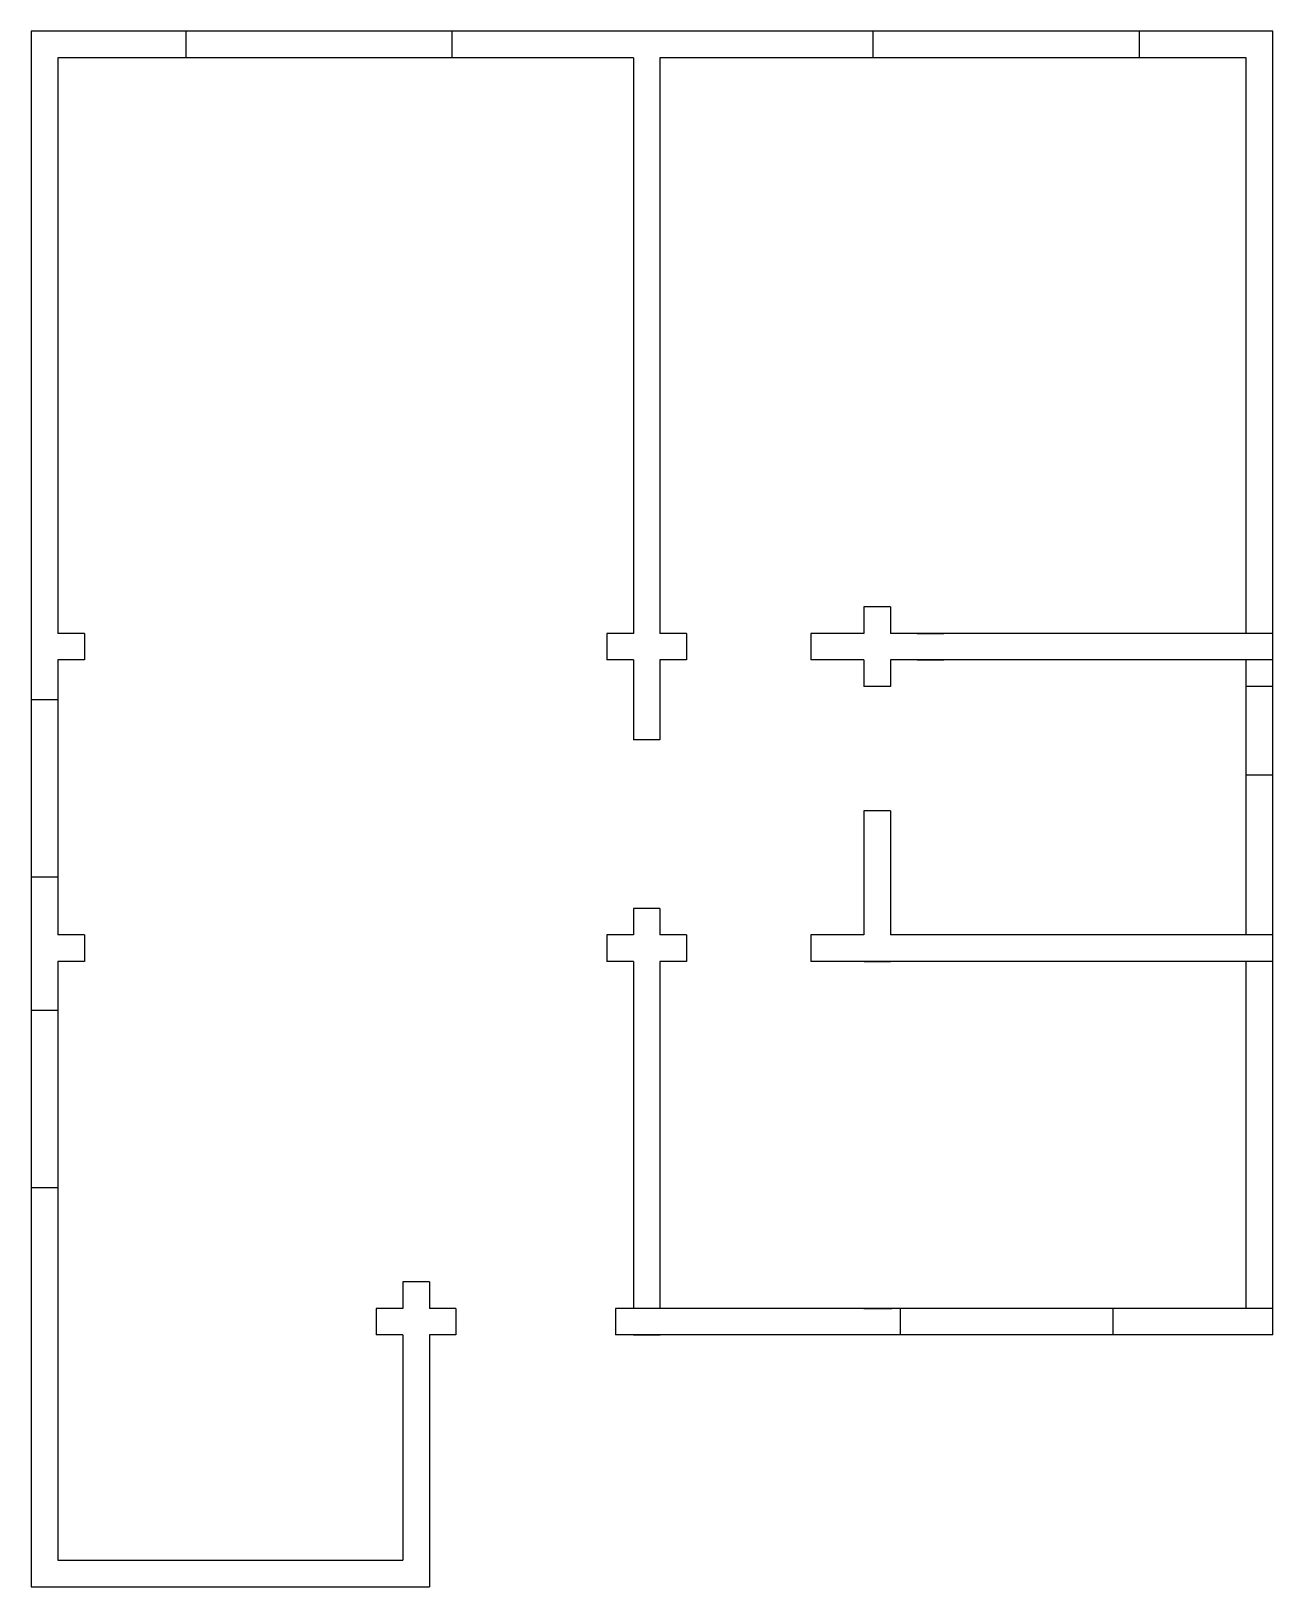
# Model space of a CAD drawing. Header units: millimetres. Extents: x -2966 to 3080, y 98 to 107.
# Drawn here: x 49.91 to 56.91, y 98.38 to 107.15 of the extents above; entities that cross this region are included whole.
import ezdxf

# ---------------------------------------------------------------- set-up
doc = ezdxf.new("R2010")
doc.units = ezdxf.units.MM

msp = doc.modelspace()

# ---------------------------------------------------------------- linework, layer by layer
for p, q in [((56.9135, 107.1451), (49.9135, 107.1451)), ((49.9135, 107.1451), (49.9135, 98.3751)), ((56.9135, 107.1451), (49.9135, 107.1451)), ((49.9135, 107.1451), (49.9135, 98.3751)), ((50.786, 107.1451), (50.786, 106.9951)), ((52.286, 107.1451), (52.286, 106.9951)), ((54.661, 106.9951), (54.661, 107.1451)), ((56.161, 106.9951), (56.161, 107.1451)), ((56.9135, 99.7951), (56.9135, 107.1451)), ((56.9135, 99.7951), (56.9135, 107.1451)), ((50.0635, 106.9951), (50.0635, 103.7501)), ((53.3085, 106.9951), (50.0635, 106.9951)), ((53.3085, 106.9951), (53.3085, 103.7501)), ((56.7635, 106.9951), (53.4585, 106.9951)), ((53.4585, 106.9951), (53.4585, 103.7501)), ((56.7635, 103.7501), (56.7635, 106.9951)), ((54.7585, 103.9001), (54.6085, 103.9001)), ((54.6085, 103.9001), (54.6085, 103.7501)), ((54.7585, 103.9001), (54.7585, 103.7501)), ((50.2135, 103.7501), (50.0635, 103.7501)), ((50.2135, 103.7501), (50.2135, 103.6001)), ((53.1585, 103.7501), (53.1585, 103.6001)), ((53.3085, 103.7501), (53.1585, 103.7501)), ((53.3085, 103.7501), (53.1585, 103.7501)), ((53.3085, 103.7501), (53.1585, 103.7501)), ((53.6085, 103.7501), (53.4585, 103.7501)), ((53.6085, 103.7501), (53.4585, 103.7501)), ((53.6085, 103.7501), (53.4585, 103.7501)), ((53.6085, 103.7501), (53.6085, 103.6001)), ((54.3085, 103.7501), (54.3085, 103.6001)), ((54.6085, 103.7501), (54.3085, 103.7501)), ((54.6085, 103.7501), (54.3085, 103.7501)), ((54.6085, 103.7501), (54.3085, 103.7501)), ((54.6085, 103.7501), (54.3085, 103.7501)), ((54.9085, 103.7501), (54.7585, 103.7501)), ((54.9085, 103.7501), (54.7585, 103.7501)), ((56.9135, 103.7501), (54.7585, 103.7501)), ((54.9085, 103.7501), (55.0585, 103.7501)), ((56.7635, 103.7501), (55.0585, 103.7501)), ((56.7635, 103.7501), (55.0585, 103.7501)), ((56.7635, 103.7501), (55.0585, 103.7501)), ((50.2135, 103.6001), (50.0635, 103.6001)), ((50.0635, 103.6001), (50.0635, 102.0501)), ((53.3085, 103.6001), (53.1585, 103.6001)), ((53.3085, 103.6001), (53.1585, 103.6001)), ((53.3085, 103.6001), (53.1585, 103.6001)), ((53.3085, 103.6001), (53.3085, 103.1501)), ((53.6085, 103.6001), (53.4585, 103.6001)), ((53.6085, 103.6001), (53.4585, 103.6001)), ((53.4585, 103.6001), (53.4585, 103.1501)), ((53.6085, 103.6001), (53.4585, 103.6001)), ((54.6085, 103.6001), (54.3085, 103.6001)), ((54.6085, 103.6001), (54.3085, 103.6001)), ((54.6085, 103.6001), (54.3085, 103.6001)), ((54.6085, 103.6001), (54.3085, 103.6001)), ((54.6085, 103.6001), (54.6085, 103.4501)), ((54.9085, 103.6001), (54.7585, 103.6001)), ((54.9085, 103.6001), (54.7585, 103.6001)), ((54.7585, 103.6001), (54.7585, 103.4501)), ((54.7585, 103.6001), (54.7585, 103.4501)), ((56.9135, 103.6001), (54.7585, 103.6001)), ((54.9085, 103.6001), (55.0585, 103.6001)), ((56.7635, 103.6001), (55.0585, 103.6001)), ((56.7635, 103.6001), (55.0585, 103.6001)), ((56.7635, 103.6001), (55.0585, 103.6001)), ((56.7635, 102.0501), (56.7635, 103.6001)), ((54.7585, 103.4501), (54.6085, 103.4501)), ((56.9135, 103.4501), (56.7635, 103.4501)), ((50.0635, 103.3751), (49.9135, 103.3751)), ((53.4585, 103.1501), (53.3085, 103.1501)), ((56.9135, 102.9501), (56.7635, 102.9501)), ((54.7585, 102.7501), (54.6085, 102.7501)), ((54.6085, 102.7501), (54.6085, 102.0501)), ((54.7585, 102.7501), (54.7585, 102.0501)), ((50.0635, 102.3751), (49.9135, 102.3751)), ((53.3085, 102.2001), (53.3085, 102.0501)), ((53.4585, 102.2001), (53.3085, 102.2001)), ((53.4585, 102.2001), (53.4585, 102.0501)), ((54.6085, 102.2001), (54.6085, 102.0501)), ((54.7585, 102.2001), (54.7585, 102.0501)), ((50.2135, 102.0501), (50.0635, 102.0501)), ((50.2135, 102.0501), (50.2135, 101.9001)), ((53.3085, 102.0501), (53.1585, 102.0501)), ((53.1585, 102.0501), (53.1585, 101.9001)), ((53.3085, 102.0501), (53.1585, 102.0501)), ((53.6085, 102.0501), (53.4585, 102.0501)), ((53.6085, 102.0501), (53.4585, 102.0501)), ((53.6085, 102.0501), (53.6085, 101.9001)), ((54.3085, 102.0501), (54.3085, 101.9001)), ((54.6085, 102.0501), (54.3085, 102.0501)), ((54.6085, 102.0501), (54.3085, 102.0501)), ((54.6085, 102.0501), (54.3085, 102.0501)), ((54.9085, 102.0501), (54.7585, 102.0501)), ((56.7635, 102.0501), (54.7585, 102.0501)), ((56.9135, 102.0501), (54.7585, 102.0501)), ((56.7635, 102.0501), (55.0585, 102.0501)), ((50.2135, 101.9001), (50.0635, 101.9001)), ((50.0635, 101.9001), (50.0635, 98.5251)), ((53.3085, 101.9001), (53.1585, 101.9001)), ((53.3085, 101.9001), (53.1585, 101.9001)), ((53.3085, 101.9001), (53.3085, 99.9451)), ((53.6085, 101.9001), (53.4585, 101.9001)), ((53.4585, 101.9001), (53.4585, 99.9451)), ((53.6085, 101.9001), (53.4585, 101.9001)), ((54.6085, 101.9001), (54.3085, 101.9001)), ((54.6085, 101.9001), (54.3085, 101.9001)), ((56.9135, 101.9001), (54.3085, 101.9001)), ((54.6087, 101.9002), (54.7584, 101.9002)), ((54.9085, 101.9001), (54.7585, 101.9001)), ((56.7635, 101.9001), (54.7585, 101.9001)), ((56.7635, 101.9001), (55.0585, 101.9001)), ((56.7635, 99.9451), (56.7635, 101.9001)), ((50.0635, 101.6251), (49.9135, 101.6251)), ((50.0635, 100.6251), (49.9135, 100.6251)), ((52.0085, 100.0951), (52.0085, 99.9451)), ((52.1585, 100.0951), (52.0085, 100.0951)), ((52.1585, 100.0951), (52.1585, 99.9451)), ((52.0085, 99.9451), (51.8585, 99.9451)), ((51.8585, 99.9451), (51.8585, 99.7951)), ((52.3085, 99.9451), (52.1585, 99.9451)), ((52.3085, 99.9451), (52.3085, 99.7951)), ((53.2085, 99.9451), (53.2085, 99.7951)), ((53.3085, 99.9451), (53.2085, 99.9451)), ((56.9135, 99.9451), (53.2085, 99.9451)), ((54.6085, 99.9451), (53.4585, 99.9451)), ((54.6067, 99.945), (54.7649, 99.945)), ((56.7635, 99.9451), (54.7585, 99.9451)), ((54.8135, 99.7951), (54.8135, 99.9451)), ((56.0135, 99.7951), (56.0135, 99.9451)), ((52.0085, 99.7951), (51.8585, 99.7951)), ((52.0085, 99.7951), (52.0085, 98.5251)), ((52.0085, 99.7951), (52.0085, 98.5251)), ((52.3085, 99.7951), (52.1585, 99.7951)), ((52.1585, 99.7951), (52.1585, 98.3751)), ((52.3085, 99.7951), (52.1585, 99.7951)), ((52.1585, 99.7951), (52.1585, 98.3751)), ((53.3085, 99.7951), (53.2085, 99.7951)), ((56.9135, 99.7951), (53.2085, 99.7951)), ((53.3085, 99.7951), (53.4586, 99.7951)), ((56.9135, 99.7951), (53.4585, 99.7951)), ((50.0635, 98.5251), (52.0085, 98.5251)), ((49.9135, 98.3751), (52.1585, 98.3751)), ((49.9135, 98.3751), (52.1585, 98.3751))]:
    msp.add_line(p, q)
msp.add_lwpolyline([(56.9135, 99.7951), (56.9135, 107.1451), (49.9135, 107.1451), (49.9135, 99.7951)])

doc.saveas('drawing.dxf')
